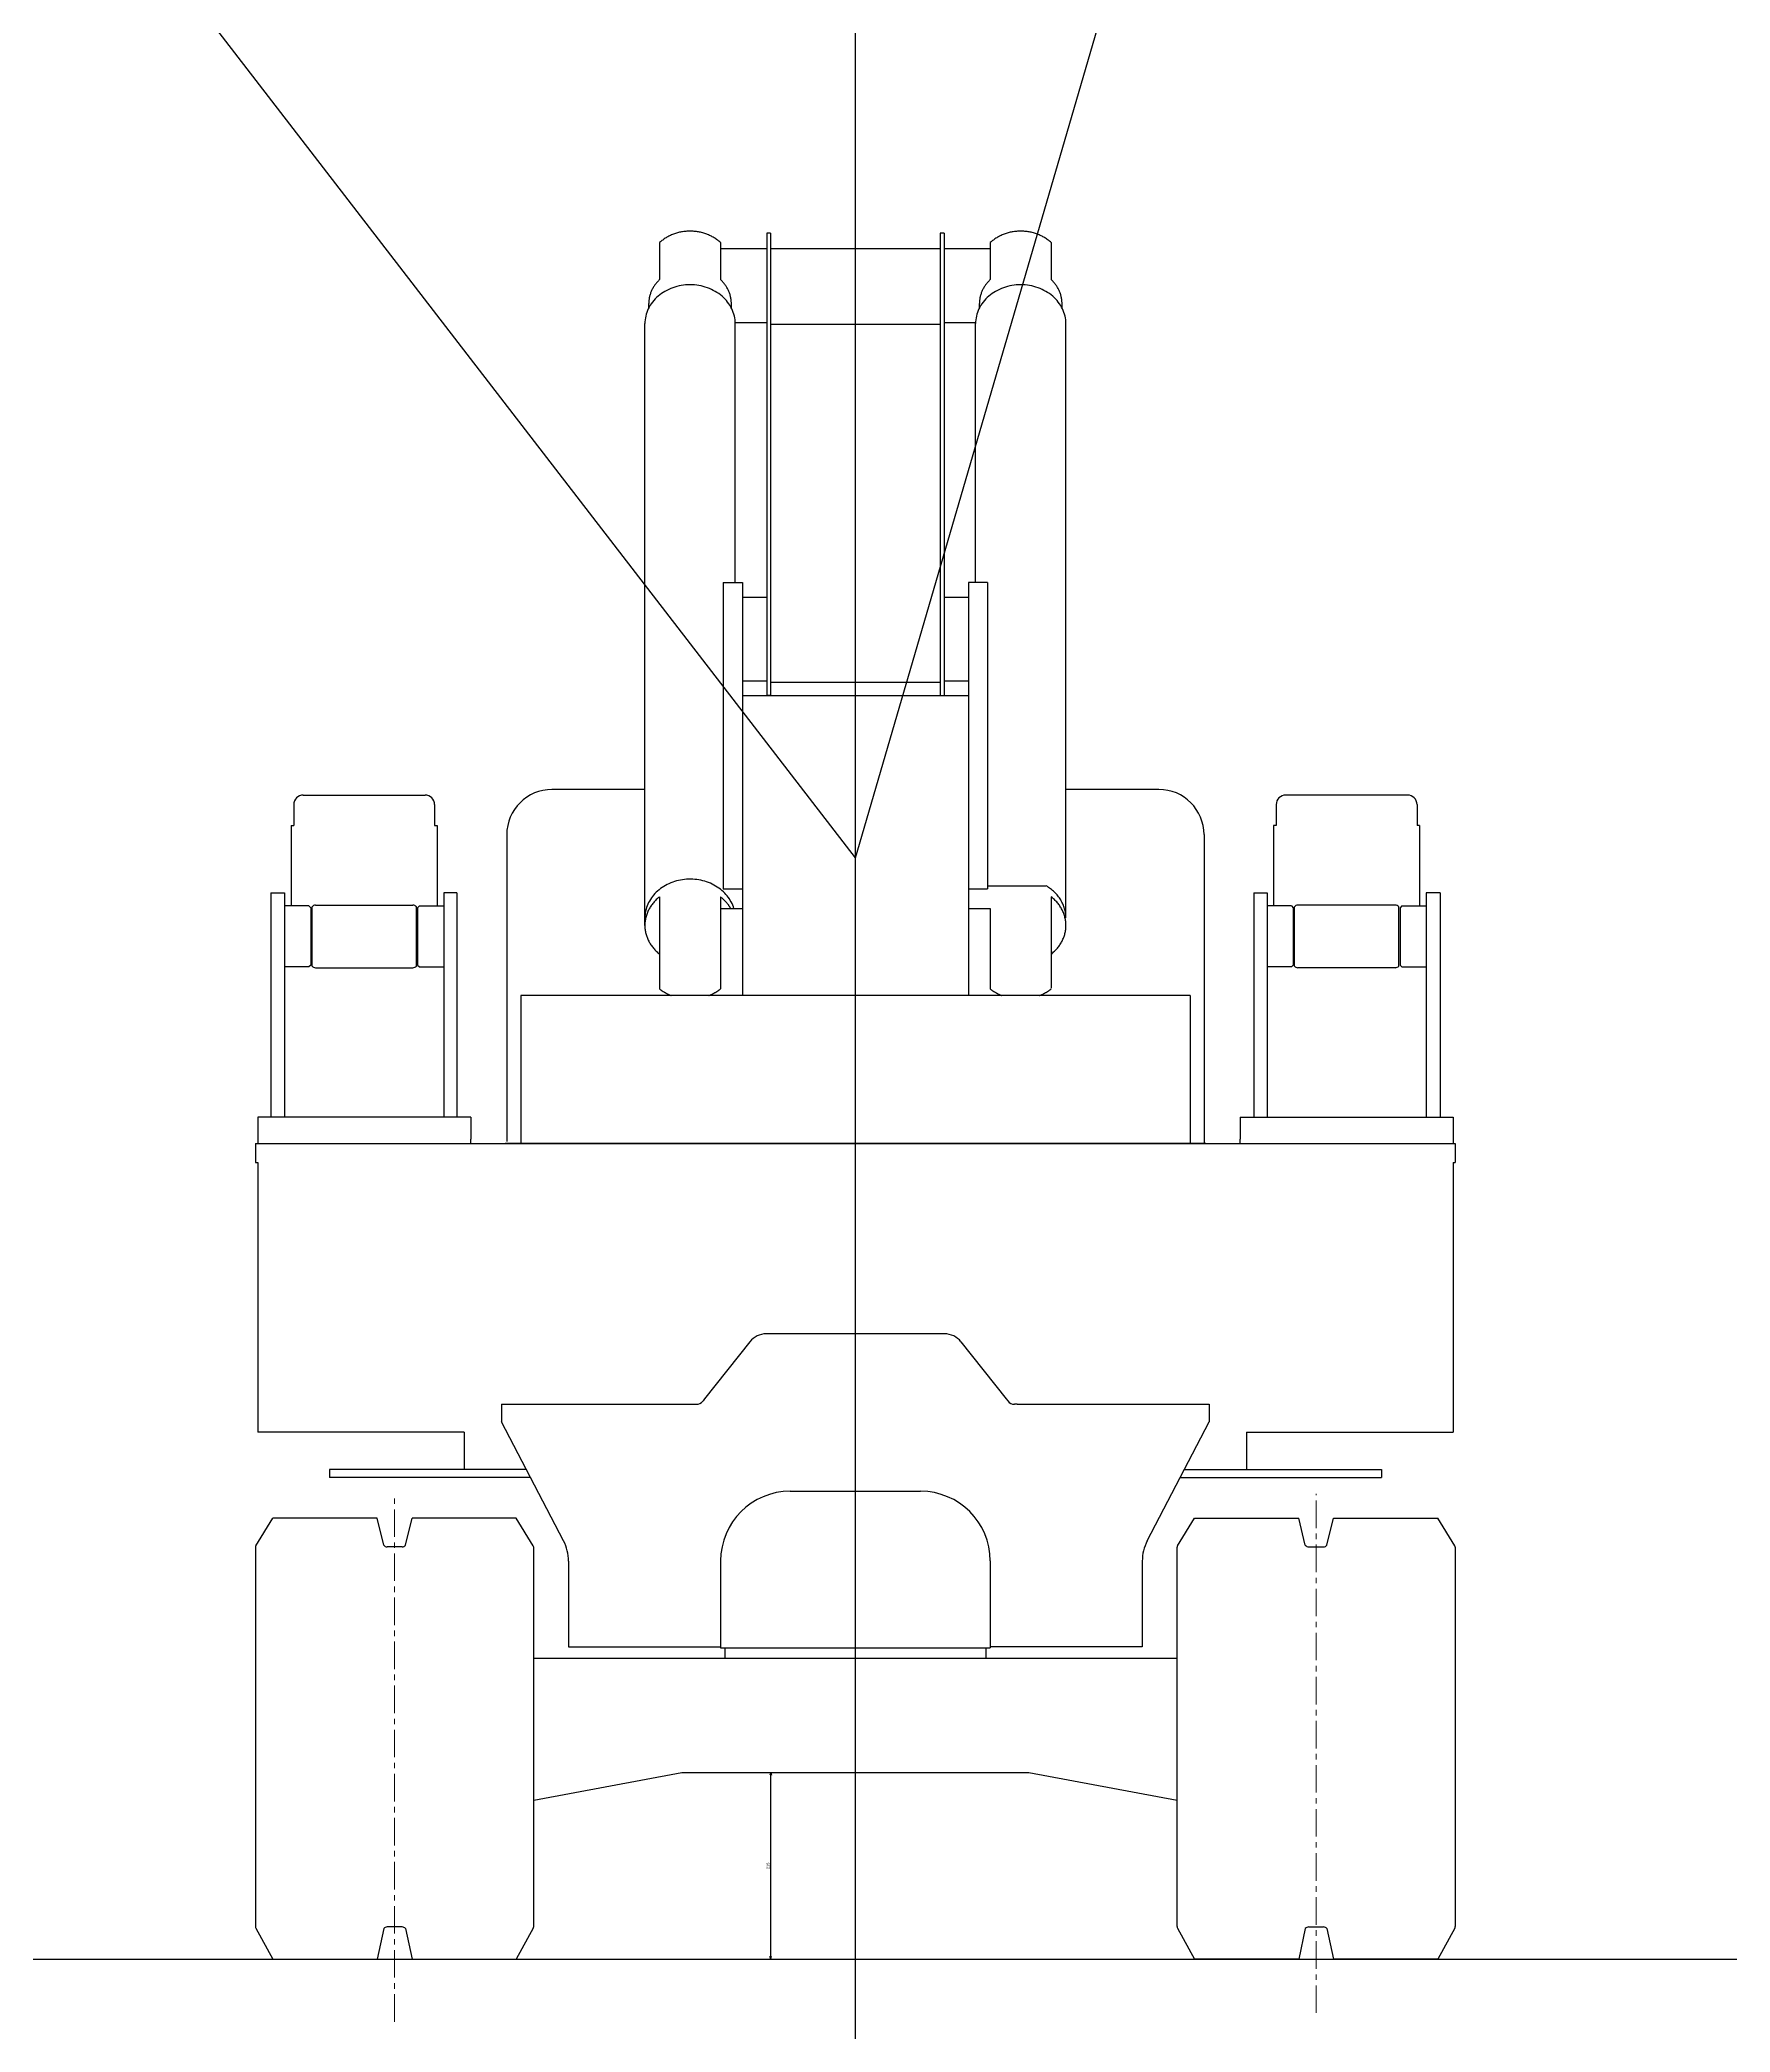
# Model space of a CAD drawing. Header units: millimetres. Extents: x 13669 to 217197, y -88248 to 24578.
# Drawn here: x 134265 to 136213, y -6234 to -3938 of the extents above; entities that cross this region are included whole.
import ezdxf

# ---------------------------------------------------------------- set-up
doc = ezdxf.new("R2010")
doc.units = ezdxf.units.MM
doc.linetypes.add('CENTER', pattern=[50.8, 31.75, -6.35, 6.35, -6.35])
doc.layers.add('1', color=7, linetype='Continuous')
doc.styles.get("Standard").update_dxf_attribs({"font": 'arial.ttf'})
doc.dimstyles.new('DIMSTYLE4', dxfattribs={"dimtxt": 3.2, "dimasz": 1, "dimexe": 2.54, "dimexo": 2.54, "dimgap": 1.6, "dimtad": 1, "dimdec": 4, "dimzin": 0, "dimdsep": 46, "dimtxsty": 'Standard', "dimblk1": 'OPEN30', "dimblk2": 'OPEN30', "dimsah": 1, "dimcen": 0.09, "dimadec": 0, "dimazin": 0, "dimtfac": 1, "dimtdec": 4, "dimtmove": 0, "dimatfit": 3, "dimldrblk": 'OPEN30', "dimfxl": 1, "dimtvp": 1, "dimtolj": 1, "dimtzin": 0, "dimarcsym": 0})

# ---------------------------------------------------------------- blocks, each defined once
blk = doc.blocks.new('_OPEN30')
at = {"color": 0, "linetype": 'ByBlock'}
for q in [(-3, 1), (-3, -1), (-3, 0)]:
    blk.add_line((0, 0), q, dxfattribs=at)
blk = doc.blocks.new('*D329')
at = {"layer": '1', "color": 0, "linetype": 'Continuous', "lineweight": -2, "transparency": 16777216}
for p, q in [((135005.9, -5935), (135109.9, -5935)), ((135107.3, -6149), (135107.3, -5936)), ((134265.6, -6150), (135109.9, -6150))]:
    blk.add_line(p, q, dxfattribs=at)
at = {"layer": 'Defpoints', "color": 0, "linetype": 'Continuous', "transparency": 16777216}
for p in [(135004.9, -5935), (135107.3, -5935), (134264.6, -6150)]:
    blk.add_point(p, dxfattribs=at)
at = {"layer": '1', "color": 0, "linetype": 'Continuous', "lineweight": -2, "transparency": 16777216}
for p, rotation in [((135107.3, -5935), 90), ((135107.3, -6150), 270)]:
    blk.add_blockref('_OPEN30', p, dxfattribs=dict(at, rotation=rotation))
at = {"layer": '1', "color": 0, "linetype": 'Continuous', "transparency": 16777216, "insert": (135104.1, -6042.5), "char_height": 3.2, "attachment_point": 5, "rotation": 90}
blk.add_mtext('\\A1;215', dxfattribs=at)

msp = doc.modelspace()

# ---------------------------------------------------------------- linework, layer by layer
for p, q in [((135204.855872, -4880.8014177), (131943.5830208, -650.0020615)), ((135204.855872, -4880.8014177), (136440.4833407, -650.0020615)), ((135204.855872, -28311.5659123), (135204.855872, -1612.9094498)), ((135204.855872, -6150.0020615), (135204.855872, -5935.0020615)), ((126766.833652, -6150.0020615), (149497.0990659, -6150.0020615))]:
    msp.add_line(p, q)
at = {"color": 7, "linetype": 'Continuous'}
for p, q in [((135590.7533203, -5039.4192654), (134818.9584238, -5039.4192654)), ((134818.9584238, -5039.4192654), (134818.9584238, -5209.8155412)), ((135590.7533203, -5039.4192654), (135590.7533203, -5209.8155412)), ((135608.7952789, -5209.8155412), (134800.9164652, -5209.8155412))]:
    msp.add_line(p, q, dxfattribs=at)
msp.add_point((135204.855872, -5209.8155412), dxfattribs=at)
msp.add_point((135204.855872, -5209.8155412), dxfattribs=at)
at = {"layer": '1', "linetype": 'CENTER', "lineweight": 9}
for p, q in [((135204.855872, -6234.1793818), (135204.855872, -3937.9021109)), ((134673.6204609, -6222.170809), (134673.6204609, -5613.5777612)), ((135736.0912832, -6212.0158524), (135736.0912832, -5613.5777612))]:
    msp.add_line(p, q, dxfattribs=at)
at = {"layer": '1', "color": 7, "linetype": 'Continuous'}
for p, q in [((134979.1568706, -4171.6170461), (134979.1568706, -4214.1620279)), ((135049.320121, -4171.6170461), (135049.320121, -4214.1620279)), ((135049.4945266, -4178.4169398), (135102.6181098, -4178.4169398)), ((135102.6181098, -4160.8764279), (135102.6181098, -4260.6081622)), ((135107.1285993, -4160.8764279), (135102.6181098, -4160.8764279)), ((135107.1285993, -4160.8764279), (135107.1285993, -4260.6081622)), ((135107.1285993, -4178.4169398), (135302.5831448, -4178.4169398)), ((135307.0936343, -4160.8764279), (135302.5831448, -4160.8764279)), ((135302.5831448, -4160.8764279), (135302.5831448, -4260.6081622)), ((135307.0936343, -4160.8764279), (135307.0936343, -4260.6081622)), ((135307.0936343, -4178.4169398), (135360.2170972, -4178.4169398)), ((135360.3915028, -4171.6170461), (135360.3915028, -4214.1620279)), ((135430.5547532, -4171.6170461), (135430.5547532, -4214.1620279)), ((134966.6278133, -4246.7823692), (134966.6278133, -4241.7630965)), ((135061.8492986, -4246.7823692), (135061.8492986, -4241.7630965)), ((135347.8624455, -4246.7823692), (135347.8624455, -4241.7630965)), ((135443.0839308, -4246.7823692), (135443.0839308, -4241.7630965)), ((134962.1173238, -4958.5791104), (134962.1173238, -4264.9692643)), ((135066.3597881, -4263.6151552), (135102.6181098, -4263.6151552)), ((135066.3597881, -4563.3120447), (135066.3597881, -4264.9692643)), ((135102.6181098, -4260.6081622), (135102.6181098, -4693.6151552)), ((135107.1285993, -4260.6081622), (135107.1285993, -4693.6151552)), ((135107.1285993, -4265.619737), (135302.5831448, -4265.619737)), ((135302.5831448, -4260.6081622), (135302.5831448, -4693.6151552)), ((135307.0936343, -4260.6081622), (135307.0936343, -4693.6151552)), ((135307.0936343, -4263.6151552), (135343.3758916, -4263.6151552)), ((135343.351956, -4563.3120447), (135343.351956, -4264.9692643)), ((135447.5944203, -4950.0313118), (135447.5944203, -4264.9692643)), ((135052.5015196, -4563.3120447), (135052.5015196, -4916.4106042)), ((135052.5015196, -4563.3120447), (135074.5528818, -4563.3120447)), ((135074.5528818, -4563.3120447), (135074.5528818, -5039.419351)), ((135335.1589825, -4563.3120447), (135335.1589825, -5039.419351)), ((135357.2101042, -4563.3120447), (135335.1589825, -4563.3120447)), ((135357.2101042, -4563.3120447), (135357.2101042, -4916.4106042)), ((135074.5528818, -4580.3519524), (135102.6181098, -4580.3519524)), ((135307.0936343, -4580.3519524), (135335.1589825, -4580.3519524)), ((135074.5528818, -4676.5754881), (135102.6181098, -4676.5754881)), ((135102.6181098, -4668.5568), (135102.6181098, -4693.6151552)), ((135107.1285993, -4678.095944), (135302.5831448, -4678.095944)), ((135307.0936343, -4668.5568), (135307.0936343, -4693.6151552)), ((135307.0936343, -4676.5754881), (135335.1589825, -4676.5754881)), ((135074.5528818, -4693.6151552), (135335.1589825, -4693.6151552)), ((135107.1285993, -4693.6151552), (135102.6181098, -4693.6151552)), ((135107.1285993, -4693.6151552), (135302.5831448, -4693.6151552)), ((135302.5831448, -4693.6151552), (135307.0936343, -4693.6151552)), ((134557.3500846, -4819.3891328), (134557.3500846, -4843.5482769)), ((134568.3756455, -4808.3634517), (134708.7020259, -4808.3634517)), ((134719.727707, -4819.3891328), (134719.727707, -4843.5482769)), ((134962.1173238, -4801.8669035), (134855.0225462, -4801.8669035)), ((135554.669472, -4801.8669035), (135447.5944203, -4801.8669035)), ((135689.9840371, -4819.3891328), (135689.9840371, -4843.5482769)), ((135841.3360986, -4808.3634517), (135701.0097182, -4808.3634517)), ((135852.3616595, -4819.3891328), (135852.3616595, -4843.5482769)), ((134554.3430916, -4843.5482769), (134557.3500846, -4843.5482769)), ((134554.3430916, -4843.5482769), (134554.3430916, -4936.1791776)), ((134719.727707, -4843.5482769), (134722.7347, -4843.5482769)), ((134722.7347, -4843.5482769), (134722.7347, -4936.1791776)), ((135686.9770441, -4843.5482769), (135686.9770441, -4936.1791776)), ((135689.9840371, -4843.5482769), (135686.9770441, -4843.5482769)), ((135855.3686525, -4843.5482769), (135852.3616595, -4843.5482769)), ((135855.3686525, -4843.5482769), (135855.3686525, -4936.1791776)), ((134554.3430916, -4863.5946965), (134554.3430916, -4936.1791776)), ((134802.9211, -4853.9684699), (134802.9211, -5207.8108791)), ((135606.7905839, -4853.9880755), (135606.7905839, -5209.8155412)), ((135855.3686525, -4863.5946965), (135855.3686525, -4936.1791776)), ((135357.2101042, -4913.1255244), (135424.3662413, -4913.1255244)), ((134530.7882329, -4921.1442125), (134530.7882329, -5179.7456111)), ((134530.7882329, -4921.1442125), (134546.8256091, -4921.1442125)), ((134546.8256091, -4921.1442125), (134546.8256091, -5179.7456111)), ((134574.8908371, -4936.1791776), (134546.8256091, -4936.1791776)), ((134574.8908371, -4936.1791776), (134576.8955392, -4938.1838797)), ((134582.3318217, -4935.1769268), (134694.7458497, -4935.1768867)), ((134702.1868343, -4936.1791776), (134700.1822525, -4938.1838797)), ((134702.1868343, -4936.1791776), (134730.2521825, -4936.1791776)), ((134745.5376902, -4921.1442125), (134730.2521825, -4921.1442125)), ((134730.2521825, -4921.1442125), (134730.2521825, -5179.7456111)), ((134745.5376902, -4921.1442125), (134745.5376902, -5179.7456111)), ((134745.5376902, -4921.1442125), (134745.5376902, -5179.7456111)), ((134979.1569909, -4925.5249202), (134979.1569909, -5031.8574853)), ((135049.320121, -4925.5249202), (135049.320121, -5031.8574853)), ((135052.5015196, -4916.4106042), (135074.5528818, -4916.4106042)), ((135335.1589825, -4916.4106042), (135357.2101042, -4916.4106042)), ((135430.5547532, -4925.5249202), (135430.5547532, -5031.0404251)), ((135664.1740539, -4921.1442125), (135679.4595616, -4921.1442125)), ((135664.1740539, -4921.1442125), (135664.1740539, -5179.7456111)), ((135664.1740539, -4921.1442125), (135664.1740539, -5179.7456111)), ((135679.4595616, -4921.1442125), (135679.4595616, -5179.7456111)), ((135707.5249098, -4936.1791776), (135679.4595616, -4936.1791776)), ((135707.5249098, -4936.1791776), (135709.5294916, -4938.1838797)), ((135827.3799224, -4935.1769268), (135714.9658944, -4935.1768867)), ((135834.820907, -4936.1791776), (135832.8162049, -4938.1838797)), ((135834.820907, -4936.1791776), (135862.886135, -4936.1791776)), ((135862.886135, -4921.1442125), (135862.886135, -5179.7456111)), ((135878.9235112, -4921.1442125), (135862.886135, -4921.1442125)), ((135878.9235112, -4921.1442125), (135878.9235112, -5179.7456111)), ((134576.8955392, -4938.1838797), (134576.8955392, -5004.3377258)), ((134578.3990357, -5005.4394881), (134578.3990357, -4937.0821174)), ((134698.678756, -5005.4394881), (134698.678756, -4937.0821174)), ((134700.1822525, -4938.1838797), (134700.1822525, -5004.3377258)), ((134962.1173238, -4958.5791104), (134962.1173238, -4953.7188475)), ((135049.4945266, -4939.1864111), (135074.5528818, -4939.1864111)), ((135335.1589825, -4939.1864111), (135360.3916231, -4939.1864111)), ((135360.3916231, -4939.1864111), (135360.3916231, -5031.8574853)), ((135447.5944203, -4958.5791104), (135447.5944203, -4953.7188475)), ((135709.5294916, -4938.1838797), (135709.5294916, -5004.3377258)), ((135711.0329881, -5005.4394881), (135711.0329881, -4937.0821174)), ((135831.3127084, -5005.4394881), (135831.3127084, -4937.0821174)), ((135832.8162049, -4938.1838797), (135832.8162049, -5004.3377258)), ((134576.8955392, -5004.3377258), (134574.8908371, -5006.3424279)), ((134700.1822525, -5004.3377258), (134702.1868343, -5006.3424279)), ((135709.5294916, -5004.3377258), (135707.5249098, -5006.3424279)), ((135832.8162049, -5004.3377258), (135834.820907, -5006.3424279)), ((134574.8908371, -5006.3424279), (134546.8256091, -5006.3424279)), ((134582.3318217, -5007.3446787), (134694.7458497, -5007.3447188)), ((134702.1868343, -5006.3424279), (134730.2521825, -5006.3424279)), ((135707.5249098, -5006.3424279), (135679.4595616, -5006.3424279)), ((135827.3799224, -5007.3446787), (135714.9658944, -5007.3447188)), ((135834.820907, -5006.3424279), (135862.886135, -5006.3424279)), ((134761.3244035, -5179.7456111), (134515.7532678, -5179.7456111)), ((134515.7532678, -5179.7456111), (134515.7532678, -5204.8039664)), ((134688.6553657, -5179.7456111), (134588.4223056, -5179.7456111)), ((134761.3244035, -5179.7456111), (134761.3244035, -5204.8039664)), ((135648.3873406, -5179.7456111), (135893.9584762, -5179.7456111)), ((135648.3873406, -5179.7456111), (135648.3873406, -5204.8039664)), ((135721.0563783, -5179.7456111), (135821.2894385, -5179.7456111)), ((135893.9584762, -5179.7456111), (135893.9584762, -5204.8039664)), ((134513.2474804, -5209.8155412), (134513.2474804, -5231.8669035)), ((134513.2474804, -5209.8155412), (135896.4642757, -5209.8155412)), ((134515.7532678, -5204.8039664), (134515.7532678, -5209.8155412)), ((134761.3244035, -5209.8155412), (134761.3244035, -5204.8039664)), ((134800.9165182, -5209.8157818), (135608.7953101, -5209.8157818)), ((135648.3873406, -5209.8155412), (135648.3873406, -5204.8039664)), ((135893.9584762, -5204.8039664), (135893.9584762, -5209.8155412)), ((135896.4642757, -5209.8155412), (135896.4642757, -5231.8669035)), ((134513.2474804, -5231.8669035), (134515.7532678, -5231.8669035)), ((134515.7532678, -5231.8669035), (134515.7532678, -5517.5312391)), ((135893.9584161, -5231.8669035), (135893.9584161, -5517.5312391)), ((135893.9584161, -5231.8669035), (135896.4642757, -5231.8669035)), ((135083.1158357, -5438.468372), (135031.0056091, -5504.4201482)), ((135307.720893, -5429.3260307), (135101.9908511, -5429.3260307)), ((135326.5960287, -5438.468372), (135378.7060147, -5504.4201482)), ((134796.907114, -5510.5148419), (135018.9628427, -5510.5148419)), ((134796.907114, -5510.5148419), (134796.907114, -5530.5615021)), ((135018.4223056, -5510.5148419), (135021.3351196, -5510.5148419)), ((135031.0056091, -5504.4201482), (135029.1998497, -5506.7055832)), ((135378.7060147, -5504.4201482), (135380.5118944, -5506.7055832)), ((135391.2894385, -5510.5148419), (135388.3765042, -5510.5148419)), ((135391.2894385, -5510.5148419), (135612.8045699, -5510.5148419)), ((135612.8045699, -5510.5148419), (135612.8045699, -5530.5615021)), ((135612.8045699, -5510.5148419), (135612.8045699, -5530.5615021)), ((134515.7532678, -5517.5312391), (134515.7532678, -5542.5894741)), ((134868.4294049, -5668.032923), (134796.907114, -5530.5615021)), ((135541.2823392, -5668.032923), (135612.8045699, -5530.5615021)), ((135893.9584161, -5517.5312391), (135893.9584161, -5542.5894741)), ((134753.806921, -5542.5894741), (134515.7532678, -5542.5894741)), ((134730.2521825, -5542.5894741), (134546.8256091, -5542.5894741)), ((134753.806921, -5542.5894741), (134753.806921, -5585.6896671)), ((135655.9048351, -5542.5894741), (135655.9048351, -5585.6896671)), ((135655.9048351, -5542.5894741), (135893.9584161, -5542.5894741)), ((135679.4596457, -5542.5894741), (135862.8862192, -5542.5894741)), ((134598.4455755, -5585.6896671), (134598.4455755, -5594.7106461)), ((134825.5886583, -5585.6896671), (134598.4455755, -5585.6896671)), ((134830.2820054, -5594.7106461), (134598.4455755, -5594.7106461)), ((135579.4297066, -5594.7106461), (135811.2661084, -5594.7106461)), ((135584.1230497, -5585.6896671), (135811.2661084, -5585.6896671)), ((135811.2661084, -5585.6896671), (135811.2661084, -5594.7106461)), ((135129.6810469, -5610.7480223), (135280.0306972, -5610.7480223)), ((134513.6934776, -5673.6711552), (134533.2941406, -5641.8202433)), ((134653.5738609, -5641.8202433), (134533.2941406, -5641.8202433)), ((134661.1310357, -5672.9941007), (134653.5738609, -5641.8202433)), ((134686.1097657, -5672.9941007), (134693.6670609, -5641.8202433)), ((134813.9467811, -5641.8202433), (134693.6670609, -5641.8202433)), ((134833.5473238, -5673.6711552), (134813.9467811, -5641.8202433)), ((135576.1644203, -5673.6711552), (135595.764975, -5641.8202433)), ((135595.764975, -5641.8202433), (135716.0446953, -5641.8202433)), ((135723.6020024, -5672.9941007), (135716.0446953, -5641.8202433)), ((135748.5806603, -5672.9941007), (135756.1379674, -5641.8202433)), ((135756.1379674, -5641.8202433), (135876.4176877, -5641.8202433)), ((135896.0181943, -5673.6711552), (135876.4176877, -5641.8202433)), ((134513.2474804, -5675.2471804), (134513.2474804, -6112.5659608)), ((134682.1786636, -5674.8971664), (134665.0622581, -5674.8971664)), ((134833.9934413, -6112.5659608), (134833.9934413, -5675.2471804)), ((134874.0866413, -5691.1637958), (134874.0866413, -5790.2167916)), ((135049.4945266, -5690.9344223), (135049.4945266, -5791.1676028)), ((135360.2170972, -5690.9344223), (135360.2170972, -5791.1676028)), ((135535.6251028, -5691.1637958), (135535.6251028, -5790.2167916)), ((135575.7184231, -6112.5659608), (135575.7184231, -5675.2471804)), ((135727.5330804, -5674.8971664), (135744.649486, -5674.8971664)), ((135896.4642757, -5675.2471804), (135896.4642757, -6112.5659608)), ((134833.9934413, -5803.1955748), (135575.7184231, -5803.1955748)), ((134874.0866413, -5790.2167916), (135049.4945266, -5790.2167916)), ((135049.4945266, -5791.1676028), (135360.2170972, -5791.1676028)), ((135049.4945266, -5791.1676028), (135360.2170972, -5791.1676028)), ((135054.5062217, -5791.1676028), (135104.6228119, -5791.1676028)), ((135054.5062217, -5791.1676028), (135054.5062217, -5803.1955748)), ((135305.0890525, -5791.1676028), (135355.2055224, -5791.1676028)), ((135355.2055224, -5791.1676028), (135355.2055224, -5803.1955748)), ((135535.6251028, -5790.2167916), (135360.2170972, -5790.2167916)), ((134833.9934413, -5966.9559328), (135004.9467671, -5935.0020615)), ((135004.9467671, -5935.0020615), (135404.7648567, -5935.0020615)), ((135404.7648567, -5935.0020615), (135575.7184231, -5966.9559328)), ((134513.6934776, -6114.1418657), (134533.2941406, -6150.0020615)), ((134661.1310357, -6114.8189202), (134653.5738609, -6150.0020615)), ((134682.1786636, -6112.9158545), (134665.0622581, -6112.9158545)), ((134686.1097657, -6114.8189202), (134693.6670609, -6150.0020615)), ((134833.5473238, -6114.1418657), (134813.9467811, -6150.0020615)), ((135576.1644203, -6114.1418657), (135595.764975, -6150.0020615)), ((135723.6020024, -6114.8189202), (135716.0446953, -6150.0020615)), ((135727.5330804, -6112.9158545), (135744.649486, -6112.9158545)), ((135748.5806603, -6114.8189202), (135756.1379674, -6150.0020615)), ((135896.0181943, -6114.1418657), (135876.4176877, -6150.0020615)), ((134264.588163, -6150.0020615), (136213.4022768, -6150.0020615)), ((134533.2941406, -6150.0020615), (134653.5738609, -6150.0020615)), ((134693.6670609, -6150.0020615), (134813.9467811, -6150.0020615)), ((135716.0446953, -6150.0020615), (135595.764975, -6150.0020615)), ((135876.4176877, -6150.0020615), (135756.1379674, -6150.0020615))]:
    msp.add_line(p, q, dxfattribs=at)
for points in [[(135049.320121, -4171.6172867, 0.025892935), (135045.8051867, -4168.6556391, 0.025892935), (135041.9520259, -4166.0215132, 0.025892935), (135037.8020147, -4163.7429342, 0.025892935), (135033.3995364, -4161.8444391, 0.025892935), (135028.7918609, -4160.3463552, 0.025892935), (135024.0281825, -4159.2646797, 0.025892935), (135019.1597406, -4158.6109594, 0.025892935), (135014.2384958, -4158.3922909, 0.025892935), (135009.3172511, -4158.6109594, 0.025892935), (135004.4488091, -4159.2646797, 0.025892935), (134999.6851308, -4160.3463552, 0.025892935), (134995.0774553, -4161.8444391, 0.025892935), (134990.6749769, -4163.7429342, 0.025892935), (134986.5249657, -4166.0215132, 0.025892935), (134982.6718049, -4168.6556391, 0.025892935), (134979.1568706, -4171.6172867, -1)], [(135430.5547532, -4171.6172867, 0.025892935), (135427.0398189, -4168.6556391, 0.025892935), (135423.1866581, -4166.0215132, 0.025892935), (135419.0366469, -4163.7429342, 0.025892935), (135414.6341685, -4161.8444391, 0.025892935), (135410.026493, -4160.3463552, 0.025892935), (135405.262935, -4159.2646797, 0.025892935), (135400.3943727, -4158.6109594, 0.025892935), (135395.473128, -4158.3922909, 0.025892935), (135390.5518832, -4158.6109594, 0.025892935), (135385.6834413, -4159.2646797, 0.025892935), (135380.919763, -4160.3463552, 0.025892935), (135376.3120874, -4161.8444391, 0.025892935), (135371.9096091, -4163.7429342, 0.025892935), (135367.7595979, -4166.0215132, 0.025892935), (135363.9064371, -4168.6556391, 0.025892935), (135360.3915028, -4171.6172867, -1)], [(135066.3596678, -4264.9692643, 0.04912685), (135065.3582189, -4256.2500671, 0.04912685), (135062.3922413, -4247.8658489, 0.04912685), (135057.5757602, -4240.1388391, 0.04912685), (135051.0937657, -4233.3661286, 0.04912685), (135043.1954776, -4227.8080028, 0.04912685), (135034.1844818, -4223.6778377, 0.04912685), (135024.4068231, -4221.134523, 0.04912685), (135014.2384958, -4220.2757258, 0.04912685), (135004.0701685, -4221.134523, 0.04912685), (134994.2926301, -4223.6778377, 0.04912685), (134985.281514, -4227.8080028, 0.04912685), (134977.3832259, -4233.3661286, 0.04912685), (134970.9013518, -4240.1388391, 0.04912685), (134966.0847504, -4247.8658489, 0.04912685), (134963.1187727, -4256.2500671, 0.04912685), (134962.1173238, -4264.9692643, -1)], [(134979.1568706, -4214.1622685, 0.011600638), (134977.7016063, -4215.5872223, 0.011600638), (134976.3250049, -4217.0687077, 0.011600638), (134975.0300734, -4218.6032363, 0.011600638), (134973.8194581, -4220.1875608, 0.011600638), (134972.6959252, -4221.8184335, 0.011600638), (134971.6617602, -4223.4922461, 0.011600638), (134970.7192483, -4225.2052699, 0.011600638), (134969.8704343, -4226.9540167, 0.011600638), (134969.1172427, -4228.7346377, 0.011600638), (134968.4609965, -4230.5432839, 0.011600638), (134967.9033797, -4232.3761063, 0.011600638), (134967.4454748, -4234.2291356, 0.011600638), (134967.0883643, -4236.0984028, 0.011600638), (134966.8326497, -4237.9798181, 0.011600638), (134966.6790525, -4239.8694125, 0.011600638), (134966.6278133, -4241.7630965, -1)], [(135061.8491783, -4241.7630965, 0.011600638), (135061.7979392, -4239.8694125, 0.011600638), (135061.644342, -4237.9798181, 0.011600638), (135061.3887476, -4236.0984028, 0.011600638), (135061.0315168, -4234.2291356, 0.011600638), (135060.5736119, -4232.3761063, 0.011600638), (135060.0159951, -4230.5432839, 0.011600638), (135059.3598692, -4228.7346377, 0.011600638), (135058.6065574, -4226.9540167, 0.011600638), (135057.7577434, -4225.2052699, 0.011600638), (135056.8152315, -4223.4922461, 0.011600638), (135055.7810664, -4221.8184335, 0.011600638), (135054.6575336, -4220.1875608, 0.011600638), (135053.4469182, -4218.6032363, 0.011600638), (135052.1519867, -4217.0687077, 0.011600638), (135050.7753853, -4215.5872223, 0.011600638), (135049.320121, -4214.1622685, -1)], [(135447.5944203, -4264.9692643, 0.04912685), (135446.5928511, -4256.2500671, 0.04912685), (135443.6268734, -4247.8658489, 0.04912685), (135438.8103923, -4240.1388391, 0.04912685), (135432.3283979, -4233.3661286, 0.04912685), (135424.4301098, -4227.8080028, 0.04912685), (135415.419114, -4223.6778377, 0.04912685), (135405.6414553, -4221.134523, 0.04912685), (135395.473128, -4220.2757258, 0.04912685), (135385.3048007, -4221.134523, 0.04912685), (135375.5272623, -4223.6778377, 0.04912685), (135366.5161462, -4227.8080028, 0.04912685), (135358.6178581, -4233.3661286, 0.04912685), (135352.1359839, -4240.1388391, 0.04912685), (135347.3193825, -4247.8658489, 0.04912685), (135344.3534049, -4256.2500671, 0.04912685), (135343.351956, -4264.9692643, -1)], [(135360.3915028, -4214.1622685, 0.011600638), (135358.9362385, -4215.5872223, 0.011600638), (135357.5597574, -4217.0687077, 0.011600638), (135356.2647056, -4218.6032363, 0.011600638), (135355.0540902, -4220.1875608, 0.011600638), (135353.9305574, -4221.8184335, 0.011600638), (135352.8963923, -4223.4922461, 0.011600638), (135351.9540007, -4225.2052699, 0.011600638), (135351.1051867, -4226.9540167, 0.011600638), (135350.3518748, -4228.7346377, 0.011600638), (135349.6956287, -4230.5432839, 0.011600638), (135349.1380119, -4232.3761063, 0.011600638), (135348.680107, -4234.2291356, 0.011600638), (135348.3229965, -4236.0984028, 0.011600638), (135348.0672818, -4237.9798181, 0.011600638), (135347.9136846, -4239.8694125, 0.011600638), (135347.8624455, -4241.7630965, -1)], [(135443.0839308, -4241.7630965, 0.011600638), (135443.0326916, -4239.8694125, 0.011600638), (135442.8789741, -4237.9798181, 0.011600638), (135442.6233797, -4236.0984028, 0.011600638), (135442.266149, -4234.2291356, 0.011600638), (135441.8082441, -4232.3761063, 0.011600638), (135441.2506273, -4230.5432839, 0.011600638), (135440.5945014, -4228.7346377, 0.011600638), (135439.8411895, -4226.9540167, 0.011600638), (135438.9923755, -4225.2052699, 0.011600638), (135438.0498636, -4223.4922461, 0.011600638), (135437.0156986, -4221.8184335, 0.011600638), (135435.8921657, -4220.1875608, 0.011600638), (135434.6815504, -4218.6032363, 0.011600638), (135433.3866189, -4217.0687077, 0.011600638), (135432.0100175, -4215.5872223, 0.011600638), (135430.5547532, -4214.1622685, -1)], [(135064.8020455, -4939.1862909, 0.045288646), (135061.6987084, -4931.5571888, 0.045288646), (135057.0441238, -4924.5318909, 0.045288646), (135050.990686, -4918.3400111, 0.045288646), (135043.7360147, -4913.1838601, 0.045288646), (135035.5173014, -4909.2319496, 0.045288646), (135026.6031308, -4906.6135804, 0.045288646), (135017.2849406, -4905.414151, 0.045288646), (135007.8670385, -4905.6728727, 0.045288646), (134998.6574609, -4907.3814461, 0.045288646), (134989.9571476, -4910.4839412, 0.045288646), (134982.0503196, -4914.8788419, 0.045288646), (134975.1955783, -4920.4227748, 0.045288646), (134969.6167643, -4926.9342377, 0.045288646), (134965.496342, -4934.2006965, 0.045288646), (134962.9690245, -4941.9844783, 0.045288646), (134962.1173238, -4950.0313118, -1)], [(135447.5944203, -4950.0313118, 0.015181385), (135447.4983168, -4947.3191244, 0.015181385), (135447.2104874, -4944.6169202, 0.015181385), (135446.7320147, -4941.9346825, 0.015181385), (135446.0645825, -4939.2823944, 0.015181385), (135445.2105965, -4936.6696783, 0.015181385), (135444.1733042, -4934.1061566, 0.015181385), (135442.9565546, -4931.6013314, 0.015181385), (135441.5647979, -4929.1644643, 0.015181385), (135440.0032063, -4926.8044559, 0.015181385), (135438.2774329, -4924.5300867, 0.015181385), (135436.3938525, -4922.3497762, 0.015181385), (135434.3594413, -4920.2714629, 0.015181385), (135432.1816567, -4918.3028447, 0.015181385), (135429.8686776, -4916.4511384, 0.015181385), (135427.4288035, -4914.7232, 0.015181385), (135424.8712958, -4913.1255244, -1)], [(134979.1568706, -4925.5250405, 0.026019462), (134975.342921, -4928.8282825, 0.026019462), (134971.9495895, -4932.4535132, 0.026019462), (134969.0138021, -4936.3612811, 0.026019462), (134966.5671923, -4940.5093678, 0.026019462), (134964.6362217, -4944.8529091, 0.026019462), (134963.2419392, -4949.3449958, 0.026019462), (134962.3992595, -4953.9369146, 0.026019462), (134962.1173238, -4958.5791104, 0.026019462), (134962.3992595, -4963.2213063, 0.026019462), (134963.2419392, -4967.8132251, 0.026019462), (134964.6362217, -4972.3053118, 0.026019462), (134966.5671923, -4976.6488531, 0.026019462), (134969.0138021, -4980.7970601, 0.026019462), (134971.9495895, -4984.7048279, 0.026019462), (134975.342921, -4988.3299384, 0.026019462), (134979.1568706, -4991.6333007, -1)], [(135061.1976231, -4939.1864111, 0.0059940175), (135060.6419308, -4938.226579, 0.0059940175), (135060.0595364, -4937.2785342, 0.0059940175), (135059.450921, -4936.3426377, 0.0059940175), (135058.8162049, -4935.4196111, 0.0059940175), (135058.1558692, -4934.5099356, 0.0059940175), (135057.4703951, -4933.613972, 0.0059940175), (135056.7600231, -4932.7324419, 0.0059940175), (135056.025114, -4931.8658265, 0.0059940175), (135055.2662692, -4931.0144867, 0.0059940175), (135054.4838497, -4930.1790237, 0.0059940175), (135053.6783364, -4929.3597986, 0.0059940175), (135052.8500902, -4928.5574125, 0.0059940175), (135051.9995923, -4927.7723468, 0.0059940175), (135051.1274441, -4927.0049622, 0.0059940175), (135050.2341266, -4926.2556195, 0.0059940175), (135049.320121, -4925.5250405, -1)], [(135430.5547532, -4991.6333007, 0.026019462), (135434.3688231, -4988.3299384, 0.026019462), (135437.7620343, -4984.7048279, 0.026019462), (135440.697942, -4980.7970601, 0.026019462), (135443.1445518, -4976.6488531, 0.026019462), (135445.0754021, -4972.3053118, 0.026019462), (135446.4698049, -4967.8132251, 0.026019462), (135447.3124846, -4963.2213063, 0.026019462), (135447.5944203, -4958.5791104, 0.026019462), (135447.3124846, -4953.9369146, 0.026019462), (135446.4698049, -4949.3449958, 0.026019462), (135445.0754021, -4944.8529091, 0.026019462), (135443.1445518, -4940.5093678, 0.026019462), (135440.697942, -4936.3612811, 0.026019462), (135437.7620343, -4932.4535132, 0.026019462), (135434.3688231, -4928.8282825, 0.026019462), (135430.5547532, -4925.5250405, -1)], [(134979.1568706, -5031.8574853, 0.004810783), (134979.9051308, -5032.430137, 0.004810783), (134980.6660203, -5032.9904, 0.004810783), (134981.4394189, -5033.5380335, 0.004810783), (134982.2249657, -5034.0727972, 0.004810783), (134983.0223, -5034.5944503, 0.004810783), (134983.8311811, -5035.1028727, 0.004810783), (134984.6513685, -5035.597944, 0.004810783), (134985.4825014, -5036.0793035, 0.004810783), (134986.3243392, -5036.5468307, 0.004810783), (134987.1764007, -5037.0004056, 0.004810783), (134988.0385657, -5037.4399077, 0.004810783), (134988.9103532, -5037.8649762, 0.004810783), (134989.7916427, -5038.2757314, 0.004810783), (134990.6818329, -5038.6716923, 0.004810783), (134991.5809238, -5039.0530993, 0.004810783), (134992.488314, -5039.4194713, -1)], [(135035.9887979, -5039.4194713, 0.004810783), (135036.8961881, -5039.0530993, 0.004810783), (135037.7951588, -5038.6716923, 0.004810783), (135038.685349, -5038.2757314, 0.004810783), (135039.5666385, -5037.8649762, 0.004810783), (135040.4384259, -5037.4399077, 0.004810783), (135041.3005909, -5037.0004056, 0.004810783), (135042.1527727, -5036.5468307, 0.004810783), (135042.9944902, -5036.0793035, 0.004810783), (135043.8256231, -5035.597944, 0.004810783), (135044.6458105, -5035.1028727, 0.004810783), (135045.4546916, -5034.5944503, 0.004810783), (135046.2520259, -5034.0727972, 0.004810783), (135047.0375727, -5033.5380335, 0.004810783), (135047.8109713, -5032.9904, 0.004810783), (135048.5718609, -5032.430137, 0.004810783), (135049.320121, -5031.8574853, -1)], [(135360.3916231, -5031.8574853, 0.004810783), (135361.139763, -5032.430137, 0.004810783), (135361.9007727, -5032.9904, 0.004810783), (135362.6740511, -5033.5380335, 0.004810783), (135363.4595979, -5034.0727972, 0.004810783), (135364.2569322, -5034.5944503, 0.004810783), (135365.0658133, -5035.1028727, 0.004810783), (135365.8860007, -5035.597944, 0.004810783), (135366.7171336, -5036.0793035, 0.004810783), (135367.5589713, -5036.5468307, 0.004810783), (135368.4110329, -5037.0004056, 0.004810783), (135369.2731979, -5037.4399077, 0.004810783), (135370.1451056, -5037.8649762, 0.004810783), (135371.0262748, -5038.2757314, 0.004810783), (135371.9165853, -5038.6716923, 0.004810783), (135372.815556, -5039.0530993, 0.004810783), (135373.7229462, -5039.4194713, -1)], [(135417.2234301, -5039.4194713, 0.004810783), (135418.1308203, -5039.0530993, 0.004810783), (135419.0297909, -5038.6716923, 0.004810783), (135419.9201014, -5038.2757314, 0.004810783), (135420.8012706, -5037.8649762, 0.004810783), (135421.6730581, -5037.4399077, 0.004810783), (135422.5352231, -5037.0004056, 0.004810783), (135423.3874049, -5036.5468307, 0.004810783), (135424.2291224, -5036.0793035, 0.004810783), (135425.0602553, -5035.597944, 0.004810783), (135425.8804427, -5035.1028727, 0.004810783), (135426.6893238, -5034.5944503, 0.004810783), (135427.4867783, -5034.0727972, 0.004810783), (135428.2722049, -5033.5380335, 0.004810783), (135429.0456035, -5032.9904, 0.004810783), (135429.806493, -5032.430137, 0.004810783), (135430.5547532, -5031.8574853, -1)]]:
    msp.add_lwpolyline(points, format="xyb", dxfattribs=at)
for centre, radius, start, end in [((134568.3756455, -4819.3891328), 11.0256413, 90, 180), ((134708.7020259, -4819.3891328), 11.0256413, 0, 90), ((134855.0423923, -4853.9880755), 52.1212141, 90, 180), ((134855.0423923, -4853.9880755), 52.1212141, 90, 180), ((135554.669472, -4853.9880755), 52.1212141, 0, 90), ((135554.669472, -4853.9880755), 52.1212141, 0, 90), ((135701.0097182, -4819.3891328), 11.0256413, 90, 180), ((135841.3360986, -4819.3891328), 11.0256413, 0, 90), ((134582.3318217, -4940.1885818), 5.0116549, 90, 141.6947499997), ((134694.7458497, -4940.1885818), 5.0116549, 38.3039450002, 90), ((135714.9658944, -4940.1885818), 5.0116549, 90, 141.6960549998), ((135827.3799224, -4940.1885818), 5.0116549, 38.3052500003, 90), ((134582.3318217, -5002.3330237), 5.0116549, 218.3052500003, 270), ((134694.7458497, -5002.3330237), 5.0116549, 270, 321.6960600002), ((135714.9658944, -5002.3330237), 5.0116549, 218.3039399998, 270), ((135827.3799224, -5002.3330237), 5.0116549, 270, 321.6947499997), ((135101.9908511, -5453.3819748), 24.0559441, 90, 141.6867899998), ((135307.720893, -5453.3819748), 24.0559441, 38.3129340003, 90), ((135021.3351196, -5500.491572), 10.0233097, 270, 321.6872099998), ((135388.3765042, -5500.491572), 10.0233097, 218.3131099998, 270), ((135129.6810469, -5690.9344223), 80.1864782, 90, 180), ((135280.0306972, -5690.9344223), 80.1864782, 0, 90), ((134823.9700511, -5691.1637958), 50.1165481, 0, 27.486651), ((135585.7416329, -5691.1637958), 50.1165481, 152.5132999999, 180), ((134516.2544734, -5675.2471804), 3.006993, 148.3927300002, 180), ((134665.0622581, -5669.8854713), 5.0116549, 218.3354099995, 270), ((134682.1786636, -5669.8854713), 5.0116549, 270, 321.6632900001), ((134830.9864483, -5675.2471804), 3.006993, 0, 31.6091060001), ((135578.7254161, -5675.2471804), 3.006993, 148.3927300002, 180), ((135727.5330804, -5669.8854713), 5.0116549, 218.3367099999, 270), ((135744.649486, -5669.8854713), 5.0116549, 270, 321.6639399999), ((135893.4572827, -5675.2471804), 3.006993, 0, 31.6081899995), ((134516.2544734, -6112.5659608), 3.006993, 180, 211.6072699998), ((134665.0622581, -6117.9274293), 5.0116549, 90, 141.6662400003), ((134682.1786636, -6117.9274293), 5.0116549, 38.3350629999, 90), ((134830.9864483, -6112.5659608), 3.006993, 328.3908900002, 0), ((135578.7254161, -6112.5659608), 3.006993, 180, 211.6072699998), ((135727.5330804, -6117.9274293), 5.0116549, 90, 141.6649399998), ((135744.649486, -6117.9274293), 5.0116549, 38.3344120003, 90), ((135893.4572827, -6112.5659608), 3.006993, 328.3918100005, 0)]:
    msp.add_arc(centre, radius, start, end, dxfattribs=at)

# ---------------------------------------------------------------- dimensions: what is measured, and where the dimension line sits
dim = msp.add_linear_dim(base=(135107.3320558, -5935.0020615), p1=(134264.588163, -6150.0020615), p2=(135004.9467671, -5935.0020615), angle=90, text='215', dimstyle='DIMSTYLE4', override={"dimexo": 1}, dxfattribs=at)
dim.commit()
dim.dimension.update_dxf_attribs({"geometry": '*D329', "text_midpoint": (135104.0982222, -6042.5020615)})

doc.saveas('drawing.dxf')
